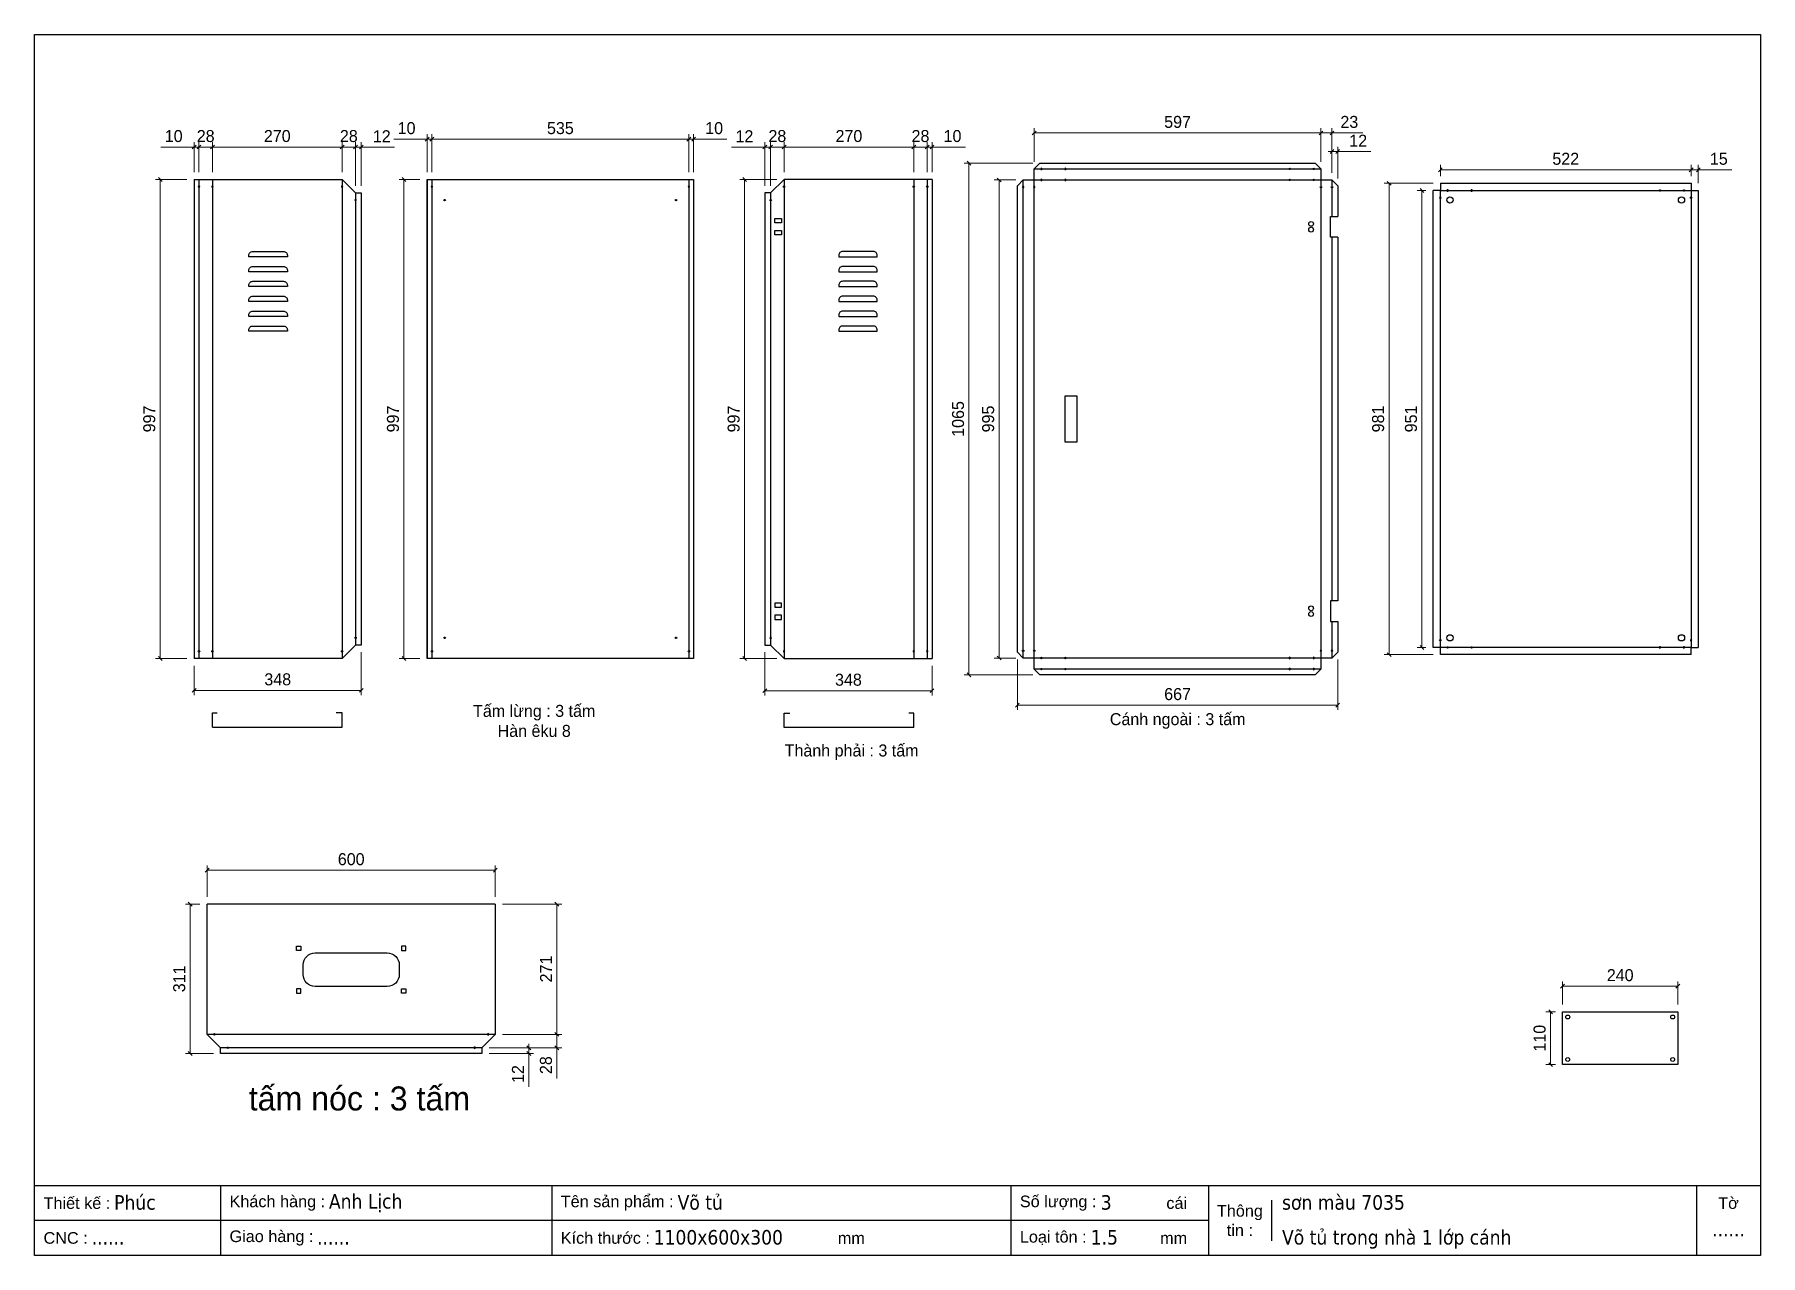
# Model space of a CAD drawing. Header units: millimetres. Extents: x 0 to 3594, y 0 to 2541.
import ezdxf
from ezdxf.enums import TextEntityAlignment as Align

# ---------------------------------------------------------------- set-up
doc = ezdxf.new("R2010")
doc.units = ezdxf.units.MM
doc.layers.add('CNC', color=7, linetype='Continuous')
doc.layers.add('DIM', color=253, linetype='Continuous')
doc.styles.add('Arial', font='arial.ttf')
doc.styles.add('Tahoma (Input Text)', font='tahoma.ttf')
doc.dimstyles.new('Dim-25', dxfattribs={"dimtxt": 25, "dimasz": 8, "dimexe": 10, "dimexo": 15, "dimgap": 10, "dimtad": 1, "dimdec": 0, "dimtxsty": 'Standard', "dimblk": 'OBLIQUE', "dimcen": 10, "dimclrd": 5, "dimclre": 5, "dimclrt": 3, "dimazin": 3, "dimtfac": 1, "dimtdec": 0, "dimtmove": 0, "dimatfit": 3, "dimldrblk": 'OBLIQUE', "dimlwd": 9, "dimlwe": 9})

msp = doc.modelspace()

# ---------------------------------------------------------------- texts
at = {"color": 2, "attachment_point": 5}
for s, insert, char_height, width in [('Tấm lừng : 3 tấm\\PHàn êku 8', (1040.4, 1112.4), 25, 1072), ('Cánh ngoài : 3 tấm', (2380.2, 1112.4), 25, 1072), ('Thành phải : 3 tấm', (1701.3, 1047.2), 25, 1072), ('tấm nóc : 3 tấm', (676.5, 326.4), 50, 1216.419)]:
    msp.add_mtext(s, dxfattribs=dict(at, insert=insert, char_height=char_height, width=width))

# ---------------------------------------------------------------- blocks, each defined once
blk = doc.blocks.new('khungtenAsean2')
at = {"color": 7}
for p, q in [((2970, -1980), (0, -1980)), ((320, -1980), (320, -2100)), ((890, -1980), (890, -2100)), ((1680, -1980), (1680, -2100)), ((2020, -1980), (2020, -2100)), ((2860, -1980), (2860, -2100)), ((2128.3, -2005), (2128.3, -2075)), ((2020, -2040), (0, -2040))]:
    blk.add_line(p, q, dxfattribs=at)
blk.add_lwpolyline([(0, 0), (2970, 0), (2970, -2100), (0, -2100)], close=True, dxfattribs=at)
at = {"color": 2, "char_height": 20, "style": 'Arial'}
for s, insert, width, attachment_point in [('  Thiết kế :', (0, -2010), 917.634, 4), ('  Khách hàng :', (320, -2010), 917.634, 4), ('  Tên sản phẩm :', (890, -2010), 917.634, 4), ('  Số lượng :', (1680, -2010), 917.634, 4), ('cái', (1947.6, -2010), 917.634, 4), ('Thông\\Ptin :', (2074.2, -2040), 108.311, 5), ('Tờ', (2915, -2010), 110, 5), ('  CNC :', (0, -2070), 917.634, 4), ('  Giao hàng :', (320, -2070), 917.634, 4), ('  Kích thước :', (890, -2070), 917.634, 4), ('mm', (1382.3, -2070), 917.634, 4), ('  Loại tôn :', (1680, -2070), 917.634, 4), ('mm', (1936.9, -2070), 917.634, 4)]:
    blk.add_mtext(s, dxfattribs=dict(at, insert=insert, width=width, attachment_point=attachment_point))
at = {"color": 1, "style": 'Tahoma (Input Text)', "flags": 8}
for tag, p in [('#01', (137.1, -2021.3)), ('#03', (506.6, -2019.3)), ('#05', (1106.6, -2021.3)), ('#07', (1834.7, -2021.3)), ('#09', (2146.7, -2021.3)), ('#02', (98.5, -2081.3)), ('#04', (486.1, -2081.3)), ('#06', (1065.3, -2081.3)), ('#08', (1817.4, -2081.3)), ('#10', (2146.7, -2081.3))]:
    blk.add_attdef(tag, p, '', height=25, dxfattribs=at)
blk.add_attdef('#11', text='', height=25, dxfattribs=at).set_placement((2915, -2067.3), align=Align.CENTER)
blk = doc.blocks.new('*D1')
at = {"color": 0, "linetype": 'ByBlock', "lineweight": -2}
for p, q in [((374.4, 2310.8), (366.4, 2302.8)), ((636.4, 2302.8), (644.4, 2310.8))]:
    blk.add_line(p, q, dxfattribs=at)
at = {"layer": 'Defpoints', "color": 0, "transparency": 16777216}
for p in [(640.4, 2306.8), (370.4, 2239.4), (640.4, 2239.4)]:
    blk.add_point(p, dxfattribs=at)
at = {"layer": 'DIM', "color": 5, "lineweight": 9, "transparency": 16777216}
for p, q in [((370.4, 2254.4), (370.4, 2316.8)), ((370.4, 2306.8), (640.4, 2306.8)), ((640.4, 2254.4), (640.4, 2316.8))]:
    blk.add_line(p, q, dxfattribs=at)
at = {"layer": 'DIM', "color": 3, "transparency": 16777216, "insert": (505.4, 2329.6), "char_height": 25, "attachment_point": 5}
blk.add_mtext('270', dxfattribs=at)
blk = doc.blocks.new('_Oblique')
at = {"color": 0, "linetype": 'ByBlock', "lineweight": -2}
blk.add_line((-0.5, -0.5), (0.5, 0.5), dxfattribs=at)
blk = doc.blocks.new('*D2')
at = {"color": 0, "linetype": 'ByBlock', "lineweight": -2}
for p, q in [((644.4, 2310.8), (636.4, 2302.8)), ((664.4, 2302.8), (672.4, 2310.8))]:
    blk.add_line(p, q, dxfattribs=at)
at = {"layer": 'Defpoints', "color": 0, "transparency": 16777216}
for p in [(668.4, 2306.8), (640.4, 2239.4), (668.4, 2211.4)]:
    blk.add_point(p, dxfattribs=at)
at = {"layer": 'DIM', "color": 5, "lineweight": 9, "transparency": 16777216}
for p, q in [((640.4, 2254.4), (640.4, 2316.8)), ((640.4, 2306.8), (668.4, 2306.8)), ((668.4, 2226.4), (668.4, 2316.8))]:
    blk.add_line(p, q, dxfattribs=at)
at = {"layer": 'DIM', "color": 3, "transparency": 16777216, "insert": (654.4, 2329.6), "char_height": 25, "attachment_point": 5}
blk.add_mtext('28', dxfattribs=at)
blk = doc.blocks.new('*D3')
at = {"color": 0, "linetype": 'ByBlock', "lineweight": -2}
for p, q in [((664.4, 2302.8), (672.4, 2310.8)), ((684.4, 2310.8), (676.4, 2302.8))]:
    blk.add_line(p, q, dxfattribs=at)
at = {"layer": 'Defpoints', "color": 0, "transparency": 16777216}
for p in [(680.4, 2306.8), (668.4, 2211.4), (680.4, 2211.4)]:
    blk.add_point(p, dxfattribs=at)
at = {"layer": 'DIM', "color": 5, "lineweight": 9, "transparency": 16777216}
for p, q in [((668.4, 2306.8), (660.4, 2306.8)), ((668.4, 2226.4), (668.4, 2316.8)), ((668.4, 2306.8), (680.4, 2306.8)), ((680.4, 2226.4), (680.4, 2316.8)), ((680.4, 2306.8), (749.6, 2306.8))]:
    blk.add_line(p, q, dxfattribs=at)
at = {"layer": 'DIM', "color": 3, "transparency": 16777216, "insert": (723, 2329.3), "char_height": 25, "attachment_point": 5}
blk.add_mtext('12', dxfattribs=at)
blk = doc.blocks.new('*D4')
at = {"color": 0, "linetype": 'ByBlock', "lineweight": -2}
for p, q in [((336.4, 1180.1), (328.4, 1172.1)), ((676.4, 1172.1), (684.4, 1180.1))]:
    blk.add_line(p, q, dxfattribs=at)
at = {"layer": 'Defpoints', "color": 0, "transparency": 16777216}
for p in [(680.4, 1270.4), (332.4, 1242.4), (680.4, 1176.1)]:
    blk.add_point(p, dxfattribs=at)
at = {"layer": 'DIM', "color": 5, "lineweight": 9, "transparency": 16777216}
for p, q in [((332.4, 1227.4), (332.4, 1166.1)), ((680.4, 1255.4), (680.4, 1166.1)), ((332.4, 1176.1), (680.4, 1176.1))]:
    blk.add_line(p, q, dxfattribs=at)
at = {"layer": 'DIM', "color": 3, "transparency": 16777216, "insert": (506.4, 1198.9), "char_height": 25, "attachment_point": 5}
blk.add_mtext('348', dxfattribs=at)
blk = doc.blocks.new('*D5')
at = {"color": 0, "linetype": 'ByBlock', "lineweight": -2}
for p, q in [((346.4, 2310.8), (338.4, 2302.8)), ((366.4, 2302.8), (374.4, 2310.8))]:
    blk.add_line(p, q, dxfattribs=at)
at = {"layer": 'Defpoints', "color": 0, "transparency": 16777216}
for p in [(342.4, 2306.8), (342.4, 2239.4), (370.4, 2239.4)]:
    blk.add_point(p, dxfattribs=at)
at = {"layer": 'DIM', "color": 5, "lineweight": 9, "transparency": 16777216}
for p, q in [((342.4, 2254.4), (342.4, 2316.8)), ((370.4, 2306.8), (342.4, 2306.8)), ((370.4, 2254.4), (370.4, 2316.8))]:
    blk.add_line(p, q, dxfattribs=at)
at = {"layer": 'DIM', "color": 3, "transparency": 16777216, "insert": (356.4, 2329.6), "char_height": 25, "attachment_point": 5}
blk.add_mtext('28', dxfattribs=at)
blk = doc.blocks.new('*D6')
at = {"color": 0, "linetype": 'ByBlock', "lineweight": -2}
for p, q in [((328.4, 2302.8), (336.4, 2310.8)), ((346.4, 2310.8), (338.4, 2302.8))]:
    blk.add_line(p, q, dxfattribs=at)
at = {"layer": 'Defpoints', "color": 0, "transparency": 16777216}
for p in [(332.4, 2306.8), (332.4, 2239.4), (342.4, 2239.4)]:
    blk.add_point(p, dxfattribs=at)
at = {"layer": 'DIM', "color": 5, "lineweight": 9, "transparency": 16777216}
for p, q in [((332.4, 2306.8), (263.1, 2306.8)), ((332.4, 2254.4), (332.4, 2316.8)), ((342.4, 2306.8), (332.4, 2306.8)), ((342.4, 2254.4), (342.4, 2316.8)), ((342.4, 2306.8), (350.4, 2306.8))]:
    blk.add_line(p, q, dxfattribs=at)
at = {"layer": 'DIM', "color": 3, "transparency": 16777216, "insert": (289.8, 2329.6), "char_height": 25, "attachment_point": 5}
blk.add_mtext('10', dxfattribs=at)
blk = doc.blocks.new('f3daunguoc')
at = {"layer": 'CNC', "color": 2, "lineweight": -3}
blk.add_circle((0, 0), 1.5, dxfattribs=at)
blk = doc.blocks.new('*D7')
at = {"color": 0, "linetype": 'ByBlock', "lineweight": -2}
for p, q in [((1482.6, 2235.4), (1474.6, 2243.4)), ((1474.6, 1246.4), (1482.6, 1238.4))]:
    blk.add_line(p, q, dxfattribs=at)
at = {"layer": 'Defpoints', "color": 0, "transparency": 16777216}
for p in [(1560.7, 2239.4), (1478.6, 1242.4), (1560.7, 1242.4)]:
    blk.add_point(p, dxfattribs=at)
at = {"layer": 'DIM', "color": 5, "lineweight": 9, "transparency": 16777216}
for p, q in [((1545.7, 2239.4), (1468.6, 2239.4)), ((1478.6, 2239.4), (1478.6, 1242.4)), ((1545.7, 1242.4), (1468.6, 1242.4))]:
    blk.add_line(p, q, dxfattribs=at)
at = {"layer": 'DIM', "color": 3, "transparency": 16777216, "insert": (1455.8, 1740.9), "char_height": 25, "attachment_point": 5, "rotation": 90}
blk.add_mtext('997', dxfattribs=at)
blk = doc.blocks.new('*D8')
at = {"color": 0, "linetype": 'ByBlock', "lineweight": -2}
for p, q in [((1564.7, 2310.8), (1556.7, 2302.8)), ((1826.7, 2302.8), (1834.7, 2310.8))]:
    blk.add_line(p, q, dxfattribs=at)
at = {"layer": 'Defpoints', "color": 0, "transparency": 16777216}
for p in [(1560.7, 2306.8), (1560.7, 2239.4), (1830.7, 2239.4)]:
    blk.add_point(p, dxfattribs=at)
at = {"layer": 'DIM', "color": 5, "lineweight": 9, "transparency": 16777216}
for p, q in [((1560.7, 2254.4), (1560.7, 2316.8)), ((1830.7, 2306.8), (1560.7, 2306.8)), ((1830.7, 2254.4), (1830.7, 2316.8))]:
    blk.add_line(p, q, dxfattribs=at)
at = {"layer": 'DIM', "color": 3, "transparency": 16777216, "insert": (1695.7, 2329.6), "char_height": 25, "attachment_point": 5}
blk.add_mtext('270', dxfattribs=at)
blk = doc.blocks.new('*D9')
at = {"color": 0, "linetype": 'ByBlock', "lineweight": -2}
for p, q in [((1536.7, 2310.8), (1528.7, 2302.8)), ((1556.7, 2302.8), (1564.7, 2310.8))]:
    blk.add_line(p, q, dxfattribs=at)
at = {"layer": 'Defpoints', "color": 0, "transparency": 16777216}
for p in [(1532.7, 2306.8), (1560.7, 2239.4), (1532.7, 2211.4)]:
    blk.add_point(p, dxfattribs=at)
at = {"layer": 'DIM', "color": 5, "lineweight": 9, "transparency": 16777216}
for p, q in [((1532.7, 2226.4), (1532.7, 2316.8)), ((1560.7, 2306.8), (1532.7, 2306.8)), ((1560.7, 2254.4), (1560.7, 2316.8))]:
    blk.add_line(p, q, dxfattribs=at)
at = {"layer": 'DIM', "color": 3, "transparency": 16777216, "insert": (1546.7, 2329.6), "char_height": 25, "attachment_point": 5}
blk.add_mtext('28', dxfattribs=at)
blk = doc.blocks.new('*D10')
at = {"color": 0, "linetype": 'ByBlock', "lineweight": -2}
for p, q in [((1516.7, 2302.8), (1524.7, 2310.8)), ((1536.7, 2310.8), (1528.7, 2302.8))]:
    blk.add_line(p, q, dxfattribs=at)
at = {"layer": 'Defpoints', "color": 0, "transparency": 16777216}
for p in [(1520.7, 2306.8), (1520.7, 2211.4), (1532.7, 2211.4)]:
    blk.add_point(p, dxfattribs=at)
at = {"layer": 'DIM', "color": 5, "lineweight": 9, "transparency": 16777216}
for p, q in [((1520.7, 2306.8), (1451.5, 2306.8)), ((1520.7, 2226.4), (1520.7, 2316.8)), ((1532.7, 2306.8), (1520.7, 2306.8)), ((1532.7, 2226.4), (1532.7, 2316.8)), ((1532.7, 2306.8), (1540.7, 2306.8))]:
    blk.add_line(p, q, dxfattribs=at)
at = {"layer": 'DIM', "color": 3, "transparency": 16777216, "insert": (1478.1, 2329.3), "char_height": 25, "attachment_point": 5}
blk.add_mtext('12', dxfattribs=at)
blk = doc.blocks.new('*D11')
at = {"color": 0, "linetype": 'ByBlock', "lineweight": -2}
for p, q in [((1524.7, 1179.3), (1516.7, 1171.3)), ((1864.7, 1171.3), (1872.7, 1179.3))]:
    blk.add_line(p, q, dxfattribs=at)
at = {"layer": 'Defpoints', "color": 0, "transparency": 16777216}
for p in [(1520.7, 1270.4), (1868.7, 1242.4), (1520.7, 1175.3)]:
    blk.add_point(p, dxfattribs=at)
at = {"layer": 'DIM', "color": 5, "lineweight": 9, "transparency": 16777216}
for p, q in [((1520.7, 1255.4), (1520.7, 1165.3)), ((1868.7, 1227.4), (1868.7, 1165.3)), ((1868.7, 1175.3), (1520.7, 1175.3))]:
    blk.add_line(p, q, dxfattribs=at)
at = {"layer": 'DIM', "color": 3, "transparency": 16777216, "insert": (1694.7, 1198.1), "char_height": 25, "attachment_point": 5}
blk.add_mtext('348', dxfattribs=at)
blk = doc.blocks.new('*D12')
at = {"color": 0, "linetype": 'ByBlock', "lineweight": -2}
for p, q in [((1834.7, 2310.8), (1826.7, 2302.8)), ((1854.7, 2302.8), (1862.7, 2310.8))]:
    blk.add_line(p, q, dxfattribs=at)
at = {"layer": 'Defpoints', "color": 0, "transparency": 16777216}
for p in [(1858.7, 2306.8), (1830.7, 2239.4), (1858.7, 2239.4)]:
    blk.add_point(p, dxfattribs=at)
at = {"layer": 'DIM', "color": 5, "lineweight": 9, "transparency": 16777216}
for p, q in [((1830.7, 2254.4), (1830.7, 2316.8)), ((1830.7, 2306.8), (1858.7, 2306.8)), ((1858.7, 2254.4), (1858.7, 2316.8))]:
    blk.add_line(p, q, dxfattribs=at)
at = {"layer": 'DIM', "color": 3, "transparency": 16777216, "insert": (1844.7, 2329.6), "char_height": 25, "attachment_point": 5}
blk.add_mtext('28', dxfattribs=at)
blk = doc.blocks.new('*D13')
at = {"color": 0, "linetype": 'ByBlock', "lineweight": -2}
for p, q in [((1854.7, 2302.8), (1862.7, 2310.8)), ((1872.7, 2310.8), (1864.7, 2302.8))]:
    blk.add_line(p, q, dxfattribs=at)
at = {"layer": 'Defpoints', "color": 0, "transparency": 16777216}
for p in [(1868.7, 2306.8), (1858.7, 2239.4), (1868.7, 2239.4)]:
    blk.add_point(p, dxfattribs=at)
at = {"layer": 'DIM', "color": 5, "lineweight": 9, "transparency": 16777216}
for p, q in [((1858.7, 2306.8), (1850.7, 2306.8)), ((1858.7, 2254.4), (1858.7, 2316.8)), ((1858.7, 2306.8), (1868.7, 2306.8)), ((1868.7, 2254.4), (1868.7, 2316.8)), ((1868.7, 2306.8), (1938.1, 2306.8))]:
    blk.add_line(p, q, dxfattribs=at)
at = {"layer": 'DIM', "color": 3, "transparency": 16777216, "insert": (1911.4, 2329.6), "char_height": 25, "attachment_point": 5}
blk.add_mtext('10', dxfattribs=at)
blk = doc.blocks.new('*D14')
at = {"color": 0, "linetype": 'ByBlock', "lineweight": -2}
for p, q in [((1358.4, 2319.3), (1366.4, 2327.3)), ((1376.4, 2327.3), (1368.4, 2319.3))]:
    blk.add_line(p, q, dxfattribs=at)
at = {"layer": 'Defpoints', "color": 0, "ltscale": 3, "transparency": 16777216}
for p in [(1372.4, 2323.3), (1362.4, 2239.4), (1372.4, 2239.4)]:
    blk.add_point(p, dxfattribs=at)
at = {"layer": 'DIM', "color": 5, "lineweight": 9, "ltscale": 3, "transparency": 16777216}
for p, q in [((1362.4, 2323.3), (1354.4, 2323.3)), ((1362.4, 2254.4), (1362.4, 2333.3)), ((1362.4, 2323.3), (1372.4, 2323.3)), ((1372.4, 2254.4), (1372.4, 2333.3)), ((1372.4, 2323.3), (1441.8, 2323.3))]:
    blk.add_line(p, q, dxfattribs=at)
at = {"layer": 'DIM', "color": 3, "ltscale": 3, "transparency": 16777216, "insert": (1415.1, 2346.1), "char_height": 25, "attachment_point": 5}
blk.add_mtext('10', dxfattribs=at)
blk = doc.blocks.new('*D15')
at = {"color": 0, "linetype": 'ByBlock', "lineweight": -2}
for p, q in [((831.4, 2327.3), (823.4, 2319.3)), ((1358.4, 2319.3), (1366.4, 2327.3))]:
    blk.add_line(p, q, dxfattribs=at)
at = {"layer": 'Defpoints', "color": 0, "ltscale": 3, "transparency": 16777216}
for p in [(827.4, 2323.3), (827.4, 2239.4), (1362.4, 2239.4)]:
    blk.add_point(p, dxfattribs=at)
at = {"layer": 'DIM', "color": 5, "lineweight": 9, "ltscale": 3, "transparency": 16777216}
for p, q in [((827.4, 2254.4), (827.4, 2333.3)), ((1362.4, 2323.3), (827.4, 2323.3)), ((1362.4, 2254.4), (1362.4, 2333.3))]:
    blk.add_line(p, q, dxfattribs=at)
at = {"layer": 'DIM', "color": 3, "ltscale": 3, "transparency": 16777216, "insert": (1094.9, 2346.1), "char_height": 25, "attachment_point": 5}
blk.add_mtext('535', dxfattribs=at)
blk = doc.blocks.new('*D16')
at = {"color": 0, "linetype": 'ByBlock', "lineweight": -2}
for p, q in [((813.4, 2319.3), (821.4, 2327.3)), ((831.4, 2327.3), (823.4, 2319.3))]:
    blk.add_line(p, q, dxfattribs=at)
at = {"layer": 'Defpoints', "color": 0, "ltscale": 3, "transparency": 16777216}
for p in [(817.4, 2323.3), (817.4, 2239.4), (827.4, 2239.4)]:
    blk.add_point(p, dxfattribs=at)
at = {"layer": 'DIM', "color": 5, "lineweight": 9, "ltscale": 3, "transparency": 16777216}
for p, q in [((817.4, 2323.3), (748, 2323.3)), ((817.4, 2254.4), (817.4, 2333.3)), ((827.4, 2323.3), (817.4, 2323.3)), ((827.4, 2254.4), (827.4, 2333.3)), ((827.4, 2323.3), (835.4, 2323.3))]:
    blk.add_line(p, q, dxfattribs=at)
at = {"layer": 'DIM', "color": 3, "ltscale": 3, "transparency": 16777216, "insert": (774.7, 2346.1), "char_height": 25, "attachment_point": 5}
blk.add_mtext('10', dxfattribs=at)
blk = doc.blocks.new('*D17')
at = {"color": 0, "linetype": 'ByBlock', "lineweight": -2}
for p, q in [((773.3, 2235.4), (765.3, 2243.4)), ((765.3, 1246.4), (773.3, 1238.4))]:
    blk.add_line(p, q, dxfattribs=at)
at = {"layer": 'Defpoints', "color": 0, "ltscale": 3, "transparency": 16777216}
for p in [(817.4, 2239.4), (769.3, 1242.4), (817.4, 1242.4)]:
    blk.add_point(p, dxfattribs=at)
at = {"layer": 'DIM', "color": 5, "lineweight": 9, "ltscale": 3, "transparency": 16777216}
for p, q in [((802.4, 2239.4), (759.3, 2239.4)), ((769.3, 2239.4), (769.3, 1242.4)), ((802.4, 1242.4), (759.3, 1242.4))]:
    blk.add_line(p, q, dxfattribs=at)
at = {"layer": 'DIM', "color": 3, "ltscale": 3, "transparency": 16777216, "insert": (746.5, 1740.9), "char_height": 25, "attachment_point": 5, "rotation": 90}
blk.add_mtext('997', dxfattribs=at)
blk = doc.blocks.new('*D18')
at = {"color": 0, "linetype": 'ByBlock', "lineweight": -2}
for p, q in [((265.8, 2235.4), (257.8, 2243.4)), ((257.8, 1246.4), (265.8, 1238.4))]:
    blk.add_line(p, q, dxfattribs=at)
at = {"layer": 'Defpoints', "color": 0, "ltscale": 3, "transparency": 16777216}
for p in [(332.4, 2239.4), (261.8, 1242.4), (332.4, 1242.4)]:
    blk.add_point(p, dxfattribs=at)
at = {"layer": 'DIM', "color": 5, "lineweight": 9, "ltscale": 3, "transparency": 16777216}
for p, q in [((317.4, 2239.4), (251.8, 2239.4)), ((261.8, 2239.4), (261.8, 1242.4)), ((317.4, 1242.4), (251.8, 1242.4))]:
    blk.add_line(p, q, dxfattribs=at)
at = {"layer": 'DIM', "color": 3, "ltscale": 3, "transparency": 16777216, "insert": (239.1, 1740.9), "char_height": 25, "attachment_point": 5, "rotation": 90}
blk.add_mtext('997', dxfattribs=at)
blk = doc.blocks.new('*D19')
at = {"color": 0, "linetype": 'ByBlock', "lineweight": -2}
for p, q in [((1091.7, 727.2), (1083.7, 735.2)), ((1083.7, 464.2), (1091.7, 456.2))]:
    blk.add_line(p, q, dxfattribs=at)
at = {"layer": 'Defpoints', "color": 0, "transparency": 16777216}
for p in [(959.4, 731.2), (959.4, 460.2), (1087.7, 460.2)]:
    blk.add_point(p, dxfattribs=at)
at = {"layer": 'DIM', "color": 5, "lineweight": 9, "transparency": 16777216}
for p, q in [((974.4, 731.2), (1097.7, 731.2)), ((1087.7, 731.2), (1087.7, 460.2)), ((974.4, 460.2), (1097.7, 460.2))]:
    blk.add_line(p, q, dxfattribs=at)
at = {"layer": 'DIM', "color": 3, "transparency": 16777216, "insert": (1065.1, 596.2), "char_height": 25, "attachment_point": 5, "rotation": 90}
blk.add_mtext('271', dxfattribs=at)
blk = doc.blocks.new('*D20')
at = {"color": 0, "linetype": 'ByBlock', "lineweight": -2}
for p, q in [((1091.7, 456.2), (1083.7, 464.2)), ((1083.7, 436.2), (1091.7, 428.2))]:
    blk.add_line(p, q, dxfattribs=at)
at = {"layer": 'Defpoints', "color": 0, "transparency": 16777216}
for p in [(931.4, 432.2), (959.4, 460.2), (1087.7, 432.2)]:
    blk.add_point(p, dxfattribs=at)
at = {"layer": 'DIM', "color": 5, "lineweight": 9, "transparency": 16777216}
for p, q in [((946.4, 432.2), (1097.7, 432.2)), ((974.4, 460.2), (1097.7, 460.2)), ((1087.7, 460.2), (1087.7, 432.2)), ((1087.7, 432.2), (1087.7, 368))]:
    blk.add_line(p, q, dxfattribs=at)
at = {"layer": 'DIM', "color": 3, "transparency": 16777216, "insert": (1064.9, 396.1), "char_height": 25, "attachment_point": 5, "rotation": 90}
blk.add_mtext('28', dxfattribs=at)
blk = doc.blocks.new('*D21')
at = {"color": 0, "linetype": 'ByBlock', "lineweight": -2}
for p, q in [((1025.1, 436.2), (1033.1, 428.2)), ((1033.1, 416.2), (1025.1, 424.2))]:
    blk.add_line(p, q, dxfattribs=at)
at = {"layer": 'Defpoints', "color": 0, "transparency": 16777216}
for p in [(931.4, 432.2), (931.4, 420.2), (1029.1, 420.2)]:
    blk.add_point(p, dxfattribs=at)
at = {"layer": 'DIM', "color": 5, "lineweight": 9, "transparency": 16777216}
for p, q in [((946.4, 432.2), (1039.1, 432.2)), ((1029.1, 432.2), (1029.1, 440.2)), ((1029.1, 432.2), (1029.1, 420.2)), ((946.4, 420.2), (1039.1, 420.2)), ((1029.1, 420.2), (1029.1, 351))]:
    blk.add_line(p, q, dxfattribs=at)
at = {"layer": 'DIM', "color": 3, "transparency": 16777216, "insert": (1006.5, 377.6), "char_height": 25, "attachment_point": 5, "rotation": 90}
blk.add_mtext('12', dxfattribs=at)
blk = doc.blocks.new('*D22')
at = {"color": 0, "linetype": 'ByBlock', "lineweight": -2}
for p, q in [((328.1, 727.2), (320.1, 735.2)), ((320.1, 424.2), (328.1, 416.2))]:
    blk.add_line(p, q, dxfattribs=at)
at = {"layer": 'Defpoints', "color": 0, "transparency": 16777216}
for p in [(359.4, 731.2), (324.1, 420.2), (387.4, 420.2)]:
    blk.add_point(p, dxfattribs=at)
at = {"layer": 'DIM', "color": 5, "lineweight": 9, "transparency": 16777216}
for p, q in [((344.4, 731.2), (314.1, 731.2)), ((324.1, 731.2), (324.1, 420.2)), ((372.4, 420.2), (314.1, 420.2))]:
    blk.add_line(p, q, dxfattribs=at)
at = {"layer": 'DIM', "color": 3, "transparency": 16777216, "insert": (301.4, 575.7), "char_height": 25, "attachment_point": 5, "rotation": 90}
blk.add_mtext('311', dxfattribs=at)
blk = doc.blocks.new('*D23')
at = {"color": 0, "linetype": 'ByBlock', "lineweight": -2}
for p, q in [((363.4, 805.9), (355.4, 797.9)), ((955.4, 797.9), (963.4, 805.9))]:
    blk.add_line(p, q, dxfattribs=at)
at = {"layer": 'Defpoints', "color": 0, "ltscale": 3, "transparency": 16777216}
for p in [(359.4, 801.9), (359.4, 731.2), (959.4, 731.2)]:
    blk.add_point(p, dxfattribs=at)
at = {"layer": 'DIM', "color": 5, "lineweight": 9, "ltscale": 3, "transparency": 16777216}
for p, q in [((359.4, 746.2), (359.4, 811.9)), ((959.4, 801.9), (359.4, 801.9)), ((959.4, 746.2), (959.4, 811.9))]:
    blk.add_line(p, q, dxfattribs=at)
at = {"layer": 'DIM', "color": 3, "ltscale": 3, "transparency": 16777216, "insert": (659.4, 824.6), "char_height": 25, "attachment_point": 5}
blk.add_mtext('600', dxfattribs=at)
blk = doc.blocks.new('*D24')
at = {"color": 0, "linetype": 'ByBlock', "lineweight": -2}
for p, q in [((3185.6, 564.4), (3177.6, 556.4)), ((3417.6, 556.4), (3425.6, 564.4))]:
    blk.add_line(p, q, dxfattribs=at)
at = {"layer": 'Defpoints', "color": 0, "ltscale": 3, "transparency": 16777216}
for p in [(3421.6, 560.4), (3181.6, 507.1), (3421.6, 507.1)]:
    blk.add_point(p, dxfattribs=at)
at = {"layer": 'DIM', "color": 5, "lineweight": 9, "ltscale": 3, "transparency": 16777216}
for p, q in [((3181.6, 522.1), (3181.6, 570.4)), ((3181.6, 560.4), (3421.6, 560.4)), ((3421.6, 522.1), (3421.6, 570.4))]:
    blk.add_line(p, q, dxfattribs=at)
at = {"layer": 'DIM', "color": 3, "ltscale": 3, "transparency": 16777216, "insert": (3301.6, 583.2), "char_height": 25, "attachment_point": 5}
blk.add_mtext('240', dxfattribs=at)
blk = doc.blocks.new('*D25')
at = {"color": 0, "linetype": 'ByBlock', "lineweight": -2}
for p, q in [((3160.7, 503.1), (3152.7, 511.1)), ((3152.7, 401.1), (3160.7, 393.1))]:
    blk.add_line(p, q, dxfattribs=at)
at = {"layer": 'Defpoints', "color": 0, "ltscale": 3, "transparency": 16777216}
for p in [(3181.6, 507.1), (3156.7, 397.1), (3181.6, 397.1)]:
    blk.add_point(p, dxfattribs=at)
at = {"layer": 'DIM', "color": 5, "lineweight": 9, "ltscale": 3, "transparency": 16777216}
for p, q in [((3166.6, 507.1), (3146.7, 507.1)), ((3156.7, 507.1), (3156.7, 397.1)), ((3166.6, 397.1), (3146.7, 397.1))]:
    blk.add_line(p, q, dxfattribs=at)
at = {"layer": 'DIM', "color": 3, "ltscale": 3, "transparency": 16777216, "insert": (3133.9, 452.1), "char_height": 25, "attachment_point": 5, "rotation": 90}
blk.add_mtext('110', dxfattribs=at)
blk = doc.blocks.new('*D26')
at = {"color": 0, "linetype": 'ByBlock', "lineweight": -2}
for p, q in [((2697.5, 2293.6), (2705.5, 2301.6)), ((2717.5, 2301.6), (2709.5, 2293.6))]:
    blk.add_line(p, q, dxfattribs=at)
at = {"layer": 'Defpoints', "color": 0, "transparency": 16777216}
for p in [(2713.5, 2297.6), (2701.5, 2238.4), (2713.5, 2226.4)]:
    blk.add_point(p, dxfattribs=at)
at = {"layer": 'DIM', "color": 5, "lineweight": 9, "transparency": 16777216}
for p, q in [((2701.5, 2253.4), (2701.5, 2307.6)), ((2713.5, 2241.4), (2713.5, 2307.6)), ((2701.5, 2297.6), (2693.5, 2297.6)), ((2701.5, 2297.6), (2713.5, 2297.6)), ((2713.5, 2297.6), (2782.7, 2297.6))]:
    blk.add_line(p, q, dxfattribs=at)
at = {"layer": 'DIM', "color": 3, "transparency": 16777216, "insert": (2756.1, 2320.1), "char_height": 25, "attachment_point": 5}
blk.add_mtext('12', dxfattribs=at)
blk = doc.blocks.new('*D27')
at = {"color": 0, "linetype": 'ByBlock', "lineweight": -2}
for p, q in [((2682.5, 2340.2), (2674.5, 2332.2)), ((2697.5, 2332.2), (2705.5, 2340.2))]:
    blk.add_line(p, q, dxfattribs=at)
at = {"layer": 'Defpoints', "color": 0, "transparency": 16777216}
for p in [(2701.5, 2336.2), (2678.5, 2261.4), (2701.5, 2238.4)]:
    blk.add_point(p, dxfattribs=at)
at = {"layer": 'DIM', "color": 5, "lineweight": 9, "transparency": 16777216}
for p, q in [((2678.5, 2276.4), (2678.5, 2346.2)), ((2678.5, 2336.2), (2701.5, 2336.2)), ((2701.5, 2253.4), (2701.5, 2346.2)), ((2701.5, 2336.2), (2765.7, 2336.2))]:
    blk.add_line(p, q, dxfattribs=at)
at = {"layer": 'DIM', "color": 3, "transparency": 16777216, "insert": (2737.6, 2359), "char_height": 25, "attachment_point": 5}
blk.add_mtext('23', dxfattribs=at)
blk = doc.blocks.new('*D28')
at = {"color": 0, "linetype": 'ByBlock', "lineweight": -2}
for p, q in [((2085.5, 2340.2), (2077.5, 2332.2)), ((2674.5, 2332.2), (2682.5, 2340.2))]:
    blk.add_line(p, q, dxfattribs=at)
at = {"layer": 'Defpoints', "color": 0, "transparency": 16777216}
for p in [(2081.5, 2336.2), (2081.5, 2261.4), (2678.5, 2261.4)]:
    blk.add_point(p, dxfattribs=at)
at = {"layer": 'DIM', "color": 5, "lineweight": 9, "transparency": 16777216}
for p, q in [((2081.5, 2276.4), (2081.5, 2346.2)), ((2678.5, 2336.2), (2081.5, 2336.2)), ((2678.5, 2276.4), (2678.5, 2346.2))]:
    blk.add_line(p, q, dxfattribs=at)
at = {"layer": 'DIM', "color": 3, "transparency": 16777216, "insert": (2380, 2359), "char_height": 25, "attachment_point": 5}
blk.add_mtext('597', dxfattribs=at)
blk = doc.blocks.new('*D29')
at = {"color": 0, "linetype": 'ByBlock', "lineweight": -2}
for p, q in [((1949.7, 2269.4), (1941.7, 2277.4)), ((1941.7, 1212.4), (1949.7, 1204.4))]:
    blk.add_line(p, q, dxfattribs=at)
at = {"layer": 'Defpoints', "color": 0, "transparency": 16777216}
for p in [(2093.6, 2273.4), (1945.7, 1208.4), (2093.7, 1208.4)]:
    blk.add_point(p, dxfattribs=at)
at = {"layer": 'DIM', "color": 5, "lineweight": 9, "transparency": 16777216}
for p, q in [((2078.6, 2273.4), (1935.7, 2273.4)), ((1945.7, 2273.4), (1945.7, 1208.4)), ((2078.7, 1208.4), (1935.7, 1208.4))]:
    blk.add_line(p, q, dxfattribs=at)
at = {"layer": 'DIM', "color": 3, "transparency": 16777216, "insert": (1923, 1740.9), "char_height": 25, "attachment_point": 5, "rotation": 90}
blk.add_mtext('1065', dxfattribs=at)
blk = doc.blocks.new('*D30')
at = {"color": 0, "linetype": 'ByBlock', "lineweight": -2}
for p, q in [((2012.4, 2234.4), (2004.4, 2242.4)), ((2004.4, 1247.4), (2012.4, 1239.4))]:
    blk.add_line(p, q, dxfattribs=at)
at = {"layer": 'Defpoints', "color": 0, "transparency": 16777216}
for p in [(2008.4, 2238.4), (2058.5, 2238.4), (2058.5, 1243.4)]:
    blk.add_point(p, dxfattribs=at)
at = {"layer": 'DIM', "color": 5, "lineweight": 9, "transparency": 16777216}
for p, q in [((2043.5, 2238.4), (1998.4, 2238.4)), ((2008.4, 1243.4), (2008.4, 2238.4)), ((2043.5, 1243.4), (1998.4, 1243.4))]:
    blk.add_line(p, q, dxfattribs=at)
at = {"layer": 'DIM', "color": 3, "transparency": 16777216, "insert": (1985.7, 1740.9), "char_height": 25, "attachment_point": 5, "rotation": 90}
blk.add_mtext('995', dxfattribs=at)
blk = doc.blocks.new('*D31')
at = {"color": 0, "linetype": 'ByBlock', "lineweight": -2}
for p, q in [((2050.5, 1149.4), (2042.5, 1141.4)), ((2709.5, 1141.4), (2717.5, 1149.4))]:
    blk.add_line(p, q, dxfattribs=at)
at = {"layer": 'Defpoints', "color": 0, "transparency": 16777216}
for p in [(2046.5, 1255.4), (2713.5, 1255.4), (2713.5, 1145.4)]:
    blk.add_point(p, dxfattribs=at)
at = {"layer": 'DIM', "color": 5, "lineweight": 9, "transparency": 16777216}
for p, q in [((2046.5, 1240.4), (2046.5, 1135.4)), ((2713.5, 1240.4), (2713.5, 1135.4)), ((2046.5, 1145.4), (2713.5, 1145.4))]:
    blk.add_line(p, q, dxfattribs=at)
at = {"layer": 'DIM', "color": 3, "transparency": 16777216, "insert": (2380, 1168.2), "char_height": 25, "attachment_point": 5}
blk.add_mtext('667', dxfattribs=at)
blk = doc.blocks.new('*D32')
at = {"color": 0, "linetype": 'ByBlock', "lineweight": -2}
for p, q in [((3445.2, 2255.5), (3453.2, 2263.5)), ((3468.2, 2263.5), (3460.2, 2255.5))]:
    blk.add_line(p, q, dxfattribs=at)
at = {"layer": 'Defpoints', "color": 0, "ltscale": 3, "transparency": 16777216}
for p in [(3449.2, 2231.4), (3464.2, 2259.5), (3464.2, 2216.4)]:
    blk.add_point(p, dxfattribs=at)
at = {"layer": 'DIM', "color": 5, "lineweight": 9, "ltscale": 3, "transparency": 16777216}
for p, q in [((3449.2, 2246.4), (3449.2, 2269.5)), ((3464.2, 2231.4), (3464.2, 2269.5)), ((3449.2, 2259.5), (3441.2, 2259.5)), ((3449.2, 2259.5), (3464.2, 2259.5)), ((3464.2, 2259.5), (3533.8, 2259.5))]:
    blk.add_line(p, q, dxfattribs=at)
at = {"layer": 'DIM', "color": 3, "ltscale": 3, "transparency": 16777216, "insert": (3507, 2282.3), "char_height": 25, "attachment_point": 5}
blk.add_mtext('15', dxfattribs=at)
blk = doc.blocks.new('*D33')
at = {"color": 0, "linetype": 'ByBlock', "lineweight": -2}
for p, q in [((2931.2, 2263.5), (2923.2, 2255.5)), ((3445.2, 2255.5), (3453.2, 2263.5))]:
    blk.add_line(p, q, dxfattribs=at)
at = {"layer": 'Defpoints', "color": 0, "ltscale": 3, "transparency": 16777216}
for p in [(2927.2, 2231.4), (3449.2, 2259.5), (3449.2, 2231.4)]:
    blk.add_point(p, dxfattribs=at)
at = {"layer": 'DIM', "color": 5, "lineweight": 9, "ltscale": 3, "transparency": 16777216}
for p, q in [((2927.2, 2246.4), (2927.2, 2269.5)), ((3449.2, 2246.4), (3449.2, 2269.5)), ((2927.2, 2259.5), (3449.2, 2259.5))]:
    blk.add_line(p, q, dxfattribs=at)
at = {"layer": 'DIM', "color": 3, "ltscale": 3, "transparency": 16777216, "insert": (3188.2, 2282.3), "char_height": 25, "attachment_point": 5}
blk.add_mtext('522', dxfattribs=at)
blk = doc.blocks.new('*D34')
at = {"color": 0, "linetype": 'ByBlock', "lineweight": -2}
for p, q in [((2824.5, 2227.4), (2816.5, 2235.4)), ((2816.5, 1254.4), (2824.5, 1246.4))]:
    blk.add_line(p, q, dxfattribs=at)
at = {"layer": 'Defpoints', "color": 0, "ltscale": 3, "transparency": 16777216}
for p in [(2927.2, 2231.4), (2820.5, 1250.4), (2927.2, 1250.4)]:
    blk.add_point(p, dxfattribs=at)
at = {"layer": 'DIM', "color": 5, "lineweight": 9, "ltscale": 3, "transparency": 16777216}
for p, q in [((2912.2, 2231.4), (2810.5, 2231.4)), ((2820.5, 2231.4), (2820.5, 1250.4)), ((2912.2, 1250.4), (2810.5, 1250.4))]:
    blk.add_line(p, q, dxfattribs=at)
at = {"layer": 'DIM', "color": 3, "ltscale": 3, "transparency": 16777216, "insert": (2797.7, 1740.9), "char_height": 25, "attachment_point": 5, "rotation": 90}
blk.add_mtext('981', dxfattribs=at)
blk = doc.blocks.new('*D35')
at = {"color": 0, "linetype": 'ByBlock', "lineweight": -2}
for p, q in [((2892.9, 2212.4), (2884.9, 2220.4)), ((2884.9, 1269.4), (2892.9, 1261.4))]:
    blk.add_line(p, q, dxfattribs=at)
at = {"layer": 'Defpoints', "color": 0, "ltscale": 3, "transparency": 16777216}
for p in [(2888.9, 2216.4), (2912.2, 2216.4), (2912.2, 1265.4)]:
    blk.add_point(p, dxfattribs=at)
at = {"layer": 'DIM', "color": 5, "lineweight": 9, "ltscale": 3, "transparency": 16777216}
for p, q in [((2897.2, 2216.4), (2878.9, 2216.4)), ((2888.9, 1265.4), (2888.9, 2216.4)), ((2897.2, 1265.4), (2878.9, 1265.4))]:
    blk.add_line(p, q, dxfattribs=at)
at = {"layer": 'DIM', "color": 3, "ltscale": 3, "transparency": 16777216, "insert": (2866.1, 1740.9), "char_height": 25, "attachment_point": 5, "rotation": 90}
blk.add_mtext('951', dxfattribs=at)

# ---------------------------------------------------------------- dimensions: what is measured, and where the dimension line sits
at = {"layer": 'DIM', "color": 2}
for base, p1, p2, picture, middle in [((2081.5, 2336.2), (2678.5, 2261.4), (2081.5, 2261.4), '*D28', (2380, 2359)), ((2701.5, 2336.2), (2678.5, 2261.4), (2701.5, 2238.4), '*D27', (2737.6, 2359)), ((2713.5, 2297.6), (2701.5, 2238.4), (2713.5, 2226.4), '*D26', (2756.1, 2320.1)), ((2713.5, 1145.4), (2046.5, 1255.4), (2713.5, 1255.4), '*D31', (2380, 1168.2))]:
    dim = msp.add_linear_dim(base=base, p1=p1, p2=p2, dimstyle='Dim-25', dxfattribs=at)
    dim.commit()
    dim.dimension.update_dxf_attribs({"geometry": picture, "text_midpoint": middle})
at = {"layer": 'DIM', "color": 7}
for base, p1, p2, picture, middle in [((332.4, 2306.8), (342.4, 2239.4), (332.4, 2239.4), '*D6', (289.8, 2329.6)), ((680.4, 2306.8), (668.4, 2211.4), (680.4, 2211.4), '*D3', (723, 2329.3)), ((680.4, 1176.1), (332.4, 1242.4), (680.4, 1270.4), '*D4', (506.4, 1198.9))]:
    dim = msp.add_linear_dim(base=base, p1=p1, p2=p2, dimstyle='Dim-25', dxfattribs=at)
    dim.commit()
    dim.dimension.update_dxf_attribs({"geometry": picture, "text_midpoint": middle})
for base, p1, p2, picture, middle in [((342.4, 2306.8), (370.4, 2239.4), (342.4, 2239.4), '*D5', (356.4, 2306.8)), ((640.4, 2306.8), (370.4, 2239.4), (640.4, 2239.4), '*D1', (505.4, 2306.8)), ((668.4, 2306.8), (640.4, 2239.4), (668.4, 2211.4), '*D2', (654.4, 2306.8))]:
    dim = msp.add_linear_dim(base=base, p1=p1, p2=p2, dimstyle='Dim-25', dxfattribs=at)
    dim.commit()
    dim.dimension.update_dxf_attribs({"geometry": picture, "text_midpoint": middle, "dimtype": 160})
at = {"layer": 'DIM', "color": 7, "ltscale": 3}
for base, p1, p2, picture, middle in [((817.4, 2323.3), (827.4, 2239.4), (817.4, 2239.4), '*D16', (774.7, 2346.1)), ((827.4, 2323.3), (1362.4, 2239.4), (827.4, 2239.4), '*D15', (1094.9, 2346.1)), ((1372.4, 2323.3), (1362.4, 2239.4), (1372.4, 2239.4), '*D14', (1415.1, 2346.1)), ((3449.2, 2259.5), (2927.2, 2231.4), (3449.2, 2231.4), '*D33', (3188.2, 2282.3)), ((359.4, 801.9), (959.4, 731.2), (359.4, 731.2), '*D23', (659.4, 824.6)), ((3421.6, 560.4), (3181.6, 507.1), (3421.6, 507.1), '*D24', (3301.6, 583.2))]:
    dim = msp.add_linear_dim(base=base, p1=p1, p2=p2, dimstyle='Dim-25', dxfattribs=at)
    dim.commit()
    dim.dimension.update_dxf_attribs({"geometry": picture, "text_midpoint": middle})
at = {"layer": 'DIM', "color": 7}
for base, p1, p2, angle, picture, middle in [((1520.7, 2306.8), (1532.7, 2211.4), (1520.7, 2211.4), 180, '*D10', (1478.1, 2329.3)), ((1868.7, 2306.8), (1858.7, 2239.4), (1868.7, 2239.4), 180, '*D13', (1911.4, 2329.6)), ((1478.6, 1242.4), (1560.7, 2239.4), (1560.7, 1242.4), 90, '*D7', (1455.8, 1740.9)), ((1520.7, 1175.3), (1868.7, 1242.4), (1520.7, 1270.4), 180, '*D11', (1694.7, 1198.1)), ((324.1, 420.2), (359.4, 731.2), (387.4, 420.2), 270, '*D22', (301.4, 575.7)), ((1029.1, 420.2), (931.4, 432.2), (931.4, 420.2), 270, '*D21', (1006.5, 377.6))]:
    dim = msp.add_linear_dim(base=base, p1=p1, p2=p2, angle=angle, dimstyle='Dim-25', dxfattribs=at)
    dim.commit()
    dim.dimension.update_dxf_attribs({"geometry": picture, "text_midpoint": middle})
for base, p1, p2, angle, picture, middle in [((1532.7, 2306.8), (1560.7, 2239.4), (1532.7, 2211.4), 180, '*D9', (1546.7, 2306.8)), ((1560.7, 2306.8), (1830.7, 2239.4), (1560.7, 2239.4), 180, '*D8', (1695.7, 2306.8)), ((1858.7, 2306.8), (1830.7, 2239.4), (1858.7, 2239.4), 180, '*D12', (1844.7, 2306.8)), ((1087.7, 460.2), (959.4, 731.2), (959.4, 460.2), 270, '*D19', (1087.7, 596.2)), ((1087.7, 432.2), (959.4, 460.2), (931.4, 432.2), 270, '*D20', (1087.7, 396.1))]:
    dim = msp.add_linear_dim(base=base, p1=p1, p2=p2, angle=angle, dimstyle='Dim-25', dxfattribs=at)
    dim.commit()
    dim.dimension.update_dxf_attribs({"geometry": picture, "text_midpoint": middle, "dimtype": 160})
at = {"layer": 'DIM', "color": 2}
for base, p1, p2, picture, middle in [((1945.7, 1208.4), (2093.6, 2273.4), (2093.7, 1208.4), '*D29', (1923, 1740.9)), ((2008.4, 2238.4), (2058.5, 1243.4), (2058.5, 2238.4), '*D30', (1985.7, 1740.9))]:
    dim = msp.add_linear_dim(base=base, p1=p1, p2=p2, angle=90, dimstyle='Dim-25', dxfattribs=at)
    dim.commit()
    dim.dimension.update_dxf_attribs({"geometry": picture, "text_midpoint": middle})
at = {"layer": 'DIM', "color": 7, "ltscale": 3}
dim = msp.add_linear_dim(base=(3464.2, 2259.5), p1=(3449.2, 2231.4), p2=(3464.2, 2216.4), dimstyle='Dim-25', dxfattribs=at)
dim.commit()
dim.dimension.update_dxf_attribs({"geometry": '*D32', "text_midpoint": (3507, 2259.5), "dimtype": 160})
for base, p1, p2, picture, middle in [((261.8, 1242.4), (332.4, 2239.4), (332.4, 1242.4), '*D18', (239.1, 1740.9)), ((769.3, 1242.4), (817.4, 2239.4), (817.4, 1242.4), '*D17', (746.5, 1740.9)), ((2888.9, 2216.4), (2912.2, 1265.4), (2912.2, 2216.4), '*D35', (2866.1, 1740.9)), ((3156.7, 397.1), (3181.6, 507.1), (3181.6, 397.1), '*D25', (3133.9, 452.1))]:
    dim = msp.add_linear_dim(base=base, p1=p1, p2=p2, angle=90, dimstyle='Dim-25', dxfattribs=at)
    dim.commit()
    dim.dimension.update_dxf_attribs({"geometry": picture, "text_midpoint": middle})
dim = msp.add_linear_dim(base=(2820.5, 1250.4), p1=(2927.2, 2231.4), p2=(2927.2, 1250.4), angle=90, dimstyle='Dim-25', dxfattribs=at)
dim.commit()
dim.dimension.update_dxf_attribs({"geometry": '*D34', "text_midpoint": (2820.5, 1740.9), "dimtype": 160})

# ---------------------------------------------------------------- linework, layer by layer
at = {"color": 7}
for p, q in [((332.4, 2239.4), (332.4, 1242.4)), ((342.4, 2239.4), (342.4, 1242.4)), ((370.4, 2239.4), (370.4, 1242.4)), ((640.4, 2239.4), (640.4, 1242.4)), ((640.4, 2239.4), (668.4, 2211.4)), ((1560.7, 2239.4), (1532.7, 2211.4)), ((1560.7, 2239.4), (1560.7, 1242.4)), ((1830.7, 2239.4), (1830.7, 1242.4)), ((1858.7, 2239.4), (1858.7, 1242.4)), ((1868.7, 2239.4), (1868.7, 1242.4)), ((668.4, 2211.4), (668.4, 1270.4)), ((1532.7, 2211.4), (1532.7, 1270.4)), ((640.4, 1242.4), (668.4, 1270.4)), ((1560.7, 1242.4), (1532.7, 1270.4)), ((370.4, 1099.4), (370.4, 1129.4)), ((370.4, 1129.4), (380.4, 1129.4)), ((640.4, 1129.4), (628.4, 1129.4)), ((640.4, 1099.4), (640.4, 1129.4)), ((1560.7, 1098.6), (1560.7, 1128.6)), ((1560.7, 1128.6), (1572.7, 1128.6)), ((1830.7, 1128.6), (1820.7, 1128.6)), ((1830.7, 1098.6), (1830.7, 1128.6)), ((370.4, 1099.4), (640.4, 1099.4)), ((1830.7, 1098.6), (1560.7, 1098.6)), ((959.4, 731.2), (359.4, 731.2)), ((959.4, 460.2), (359.4, 460.2)), ((359.4, 460.2), (387.4, 432.2)), ((931.4, 432.2), (387.4, 432.2)), ((959.4, 460.2), (931.4, 432.2))]:
    msp.add_line(p, q, dxfattribs=at)
for p, q in [((817.4, 2239.4), (817.4, 1242.4)), ((827.4, 2239.4), (827.4, 1242.4)), ((1362.4, 2239.4), (1362.4, 1242.4)), ((1372.4, 2239.4), (1372.4, 1242.4))]:
    msp.add_line(p, q)
at = {"color": 2}
for points in [[(2713.5, 1362.4), (2698.5, 1362.4), (2698.5, 1319.4), (2713.5, 1319.4), (2713.5, 1255.4), (2701.5, 1243.4), (2678.5, 1243.4), (2678.5, 1220.4), (2666.5, 1208.4), (2093.5, 1208.4), (2081.5, 1220.4), (2081.5, 1243.4), (2058.5, 1243.4), (2046.5, 1255.4), (2046.5, 2226.4), (2058.5, 2238.4), (2081.5, 2238.4), (2081.5, 2261.4), (2093.5, 2273.4), (2666.5, 2273.4), (2678.5, 2261.4), (2678.5, 2238.4), (2701.5, 2238.4), (2713.5, 2226.4), (2713.5, 2162.4)], [(2713.5, 2119.4), (2698.5, 2119.4), (2698.5, 2162.4), (2713.5, 2162.4)]]:
    msp.add_lwpolyline(points, dxfattribs=at)
at = {"color": 7}
for points in [[(332.4, 2239.4), (640.4, 2239.4)], [(1868.7, 2239.4), (1560.7, 2239.4)], [(2058.5, 1243.4), (2058.5, 2238.4)], [(2081.5, 2261.4), (2678.5, 2261.4)], [(2701.5, 2238.4), (2701.5, 2162.4)], [(2927.2, 2231.4), (3449.2, 2231.4)], [(668.4, 2211.4), (680.4, 2211.4), (680.4, 1270.4), (668.4, 1270.4)], [(1532.7, 2211.4), (1520.7, 2211.4), (1520.7, 1270.4), (1532.7, 1270.4)], [(2912.2, 1265.4), (2912.2, 2216.4)], [(3464.2, 2216.4), (3464.2, 1265.4)], [(2701.5, 2119.4), (2701.5, 1362.4)], [(2713.5, 2119.4), (2713.5, 1362.4)], [(2701.5, 1319.4), (2701.5, 1243.4)], [(640.4, 1242.4), (332.4, 1242.4)], [(1560.7, 1242.4), (1868.7, 1242.4)], [(3449.2, 1250.4), (2927.2, 1250.4)], [(2678.5, 1220.4), (2081.5, 1220.4)], [(359.4, 460.2), (359.4, 731.2)], [(959.4, 731.2), (959.4, 460.2)], [(931.4, 432.2), (931.4, 420.2), (387.4, 420.2), (387.4, 432.2)]]:
    msp.add_lwpolyline(points, dxfattribs=at)
at = {"ltscale": 3}
msp.add_lwpolyline([(817.4, 2239.4), (1372.4, 2239.4), (1372.4, 1242.4), (817.4, 1242.4)], close=True, dxfattribs=at)
at = {"color": 7}
for points in [[(2081.5, 2238.4), (2678.5, 2238.4), (2678.5, 1243.4), (2081.5, 1243.4)], [(2927.2, 2216.4), (3449.2, 2216.4), (3449.2, 1265.4), (2927.2, 1265.4)], [(3181.6, 507.1), (3421.6, 507.1), (3421.6, 397.1), (3181.6, 397.1)]]:
    msp.add_lwpolyline(points, close=True, dxfattribs=at)
at = {"color": 7, "ltscale": 3}
for points in [[(2927.2, 2231.4), (2927.2, 2216.4), (2912.2, 2216.4)], [(3449.2, 2231.4), (3449.2, 2216.4), (3464.2, 2216.4)], [(2927.2, 1250.4), (2927.2, 1265.4), (2912.2, 1265.4)], [(3449.2, 1250.4), (3449.2, 1265.4), (3464.2, 1265.4)]]:
    msp.add_lwpolyline(points, dxfattribs=at)
at = {"color": 2}
for points in [[(1541.2, 2157.9), (1555.2, 2157.9), (1555.2, 2148.9), (1541.2, 2148.9)], [(1541.2, 2132.9), (1555.2, 2132.9), (1555.2, 2123.9), (1541.2, 2123.9)], [(1541.2, 1348.9), (1555.2, 1348.9), (1555.2, 1357.9), (1541.2, 1357.9)], [(1541.2, 1323.9), (1555.2, 1323.9), (1555.2, 1332.9), (1541.2, 1332.9)], [(554.6, 634.5), (545.6, 634.5), (545.6, 643.5), (554.6, 643.5)], [(764.1, 634.5), (773.1, 634.5), (773.1, 643.5), (764.1, 643.5)], [(554.6, 555), (545.6, 555), (545.6, 546), (554.6, 546)], [(764.1, 555), (773.1, 555), (773.1, 546), (764.1, 546)]]:
    msp.add_lwpolyline(points, close=True, dxfattribs=at)
for points in [[(454.4, 2089.4), (518.4, 2089.4, -0.414214), (526.4, 2081.4), (526.4, 2078.4), (446.4, 2078.4), (446.4, 2081.4, -0.414214)], [(1746.7, 2089.4), (1682.7, 2089.4, 0.414214), (1674.7, 2081.4), (1674.7, 2078.4), (1754.7, 2078.4), (1754.7, 2081.4, 0.414214)], [(454.4, 2058.4), (518.4, 2058.4, -0.414214), (526.4, 2050.4), (526.4, 2047.4), (446.4, 2047.4), (446.4, 2050.4, -0.414214)], [(1746.7, 2058.4), (1682.7, 2058.4, 0.414214), (1674.7, 2050.4), (1674.7, 2047.4), (1754.7, 2047.4), (1754.7, 2050.4, 0.414214)], [(454.4, 2027.4), (518.4, 2027.4, -0.414214), (526.4, 2019.4), (526.4, 2016.4), (446.4, 2016.4), (446.4, 2019.4, -0.414214)], [(1746.7, 2027.4), (1682.7, 2027.4, 0.414214), (1674.7, 2019.4), (1674.7, 2016.4), (1754.7, 2016.4), (1754.7, 2019.4, 0.414214)], [(454.4, 1996.4), (518.4, 1996.4, -0.414214), (526.4, 1988.4), (526.4, 1985.4), (446.4, 1985.4), (446.4, 1988.4, -0.414214)], [(1746.7, 1996.4), (1682.7, 1996.4, 0.414214), (1674.7, 1988.4), (1674.7, 1985.4), (1754.7, 1985.4), (1754.7, 1988.4, 0.414214)], [(454.4, 1965.4), (518.4, 1965.4, -0.414214), (526.4, 1957.4), (526.4, 1954.4), (446.4, 1954.4), (446.4, 1957.4, -0.414214)], [(1746.7, 1965.4), (1682.7, 1965.4, 0.414214), (1674.7, 1957.4), (1674.7, 1954.4), (1754.7, 1954.4), (1754.7, 1957.4, 0.414214)], [(454.4, 1934.4), (518.4, 1934.4, -0.414214), (526.4, 1926.4), (526.4, 1923.4), (446.4, 1923.4), (446.4, 1926.4, -0.414214)], [(1746.7, 1934.4), (1682.7, 1934.4, 0.414214), (1674.7, 1926.4), (1674.7, 1923.4), (1754.7, 1923.4), (1754.7, 1926.4, 0.414214)], [(584.4, 629.7), (734.4, 629.7, -0.414214), (759.4, 604.7), (759.4, 584.7, -0.414214), (734.4, 559.7), (584.4, 559.7, -0.414214), (559.4, 584.7), (559.4, 604.7, -0.414214)]]:
    msp.add_lwpolyline(points, format="xyb", close=True, dxfattribs=at)
at = {"color": 2, "ltscale": 3}
msp.add_lwpolyline([(2146, 1789.4), (2170, 1789.4), (2170, 1692.4), (2146, 1692.4)], close=True, dxfattribs=at)
at = {"color": 2}
for centre, radius in [((853.9, 2196.4), 1.5), ((1335.9, 2196.4), 1.5), ((2658, 2146.9), 5), ((2658, 2134.9), 5), ((2658, 1346.9), 5), ((2658, 1334.9), 5), ((853.9, 1285.4), 1.5), ((1335.9, 1285.4), 1.5)]:
    msp.add_circle(centre, radius, dxfattribs=at)
at = {"color": 2, "ltscale": 3}
for centre in [(2947.2, 2196.4), (3429.2, 2196.4), (2947.2, 1285.4), (3429.2, 1285.4)]:
    msp.add_circle(centre, 6.5, dxfattribs=at)
at = {"color": 7}
for centre in [(3192.4, 496.3), (3410.9, 496.3), (3192.4, 407.8), (3410.9, 407.8)]:
    msp.add_circle(centre, 4, dxfattribs=at)

# ---------------------------------------------------------------- block references
ref = msp.add_blockref('khungtenAsean2', (0, 2541), dxfattribs=dict(at, xscale=1.20999999999185, yscale=1.20999999999185, zscale=1.20999999999185))
ref.add_attrib('#11', '......', dxfattribs={"color": 1, "height": 30.25, "style": 'Tahoma (Input Text)'}).set_placement((3527.1, 39.5), align=Align.CENTER)
ref.add_attrib('#09', 'sơn màu 7035', (2597.5, 95.3), dxfattribs={"color": 1, "height": 30.25, "style": 'Tahoma (Input Text)'})
ref.add_attrib('#10', 'Võ tủ trong nhà 1 lớp cánh', (2597.5, 22.7), dxfattribs={"color": 1, "height": 30.25, "style": 'Tahoma (Input Text)'})
ref.add_attrib('#08', '1.5 ', (2199.1, 22.7), dxfattribs={"color": 1, "height": 30.25, "style": 'Tahoma (Input Text)'})
ref.add_attrib('#07', '3 ', (2220, 95.3), dxfattribs={"color": 1, "height": 30.25, "style": 'Tahoma (Input Text)'})
ref.add_attrib('#06', '1100x600x300', (1289.1, 22.7), dxfattribs={"color": 1, "height": 30.25, "style": 'Tahoma (Input Text)'})
ref.add_attrib('#05', 'Võ tủ', (1339, 95.3), dxfattribs={"color": 1, "height": 30.25, "style": 'Tahoma (Input Text)'})
ref.add_attrib('#04', '......', (588.2, 22.7), dxfattribs={"color": 1, "height": 30.25, "style": 'Tahoma (Input Text)'})
ref.add_attrib('#03', 'Anh Lịch', (613, 97.6), dxfattribs={"color": 1, "height": 30.25, "style": 'Tahoma (Input Text)'})
ref.add_attrib('#02', '......', (119.1, 22.7), dxfattribs={"color": 1, "height": 30.25, "style": 'Tahoma (Input Text)'})
ref.add_attrib('#01', 'Phúc', (165.8, 95.3), dxfattribs={"color": 1, "height": 30.25, "style": 'Tahoma (Input Text)'})
at = {"lineweight": -3, "xscale": -1}
for p, rotation in [((2096.5, 2261.4), 180), ((2096.5, 2238.4), 180), ((2146.5, 2261.4), 180), ((2146.5, 2238.4), 180), ((342.4, 2224.4), 180), ((370.4, 2224.4), 180), ((640.4, 2224.4), 180), ((668.4, 2196.4), 180), ((827.4, 2224.4), 180), ((1362.4, 2224.4), 180), ((2058.5, 2223.4), 180), ((2081.5, 2223.4), 180), ((2927.2, 2201.4), 180), ((2942.2, 2216.4), 180), ((2992.2, 2216.4), 180), ((916.4, 432.2), 90), ((944.4, 460.2), 90)]:
    msp.add_blockref('f3daunguoc', p, dxfattribs=dict(at, rotation=rotation))
at = {"lineweight": -3}
for p, rotation in [((2613.5, 2261.4), 180), ((2613.5, 2238.4), 180), ((2663.5, 2261.4), 180), ((2663.5, 2238.4), 180), ((1532.7, 2196.4), 180), ((1560.7, 2224.4), 180), ((1830.7, 2224.4), 180), ((1858.7, 2224.4), 180), ((2678.5, 2223.4), 180), ((2701.5, 2223.4), 180), ((3384.2, 2216.4), 180), ((3434.2, 2216.4), 180), ((3449.2, 2201.4), 180), ((374.4, 460.2), 270), ((402.4, 432.2), 270)]:
    msp.add_blockref('f3daunguoc', p, dxfattribs=dict(at, rotation=rotation))
for p in [(342.4, 1257.4), (370.4, 1257.4), (640.4, 1257.4), (668.4, 1285.4), (827.4, 1257.4), (1362.4, 1257.4), (2058.5, 1258.4), (2081.5, 1258.4), (2927.2, 1280.4), (2942.2, 1265.4), (2992.2, 1265.4), (2096.5, 1243.4), (2096.5, 1220.4), (2146.5, 1243.4), (2146.5, 1220.4)]:
    msp.add_blockref('f3daunguoc', p, dxfattribs=at)
at = {"lineweight": -3, "xscale": -1}
for p in [(1532.7, 1285.4), (1560.7, 1257.4), (1830.7, 1257.4), (1858.7, 1257.4), (2678.5, 1258.4), (2701.5, 1258.4), (3384.2, 1265.4), (3434.2, 1265.4), (3449.2, 1280.4), (2613.5, 1243.4), (2613.5, 1220.4), (2663.5, 1243.4), (2663.5, 1220.4)]:
    msp.add_blockref('f3daunguoc', p, dxfattribs=at)

msp.set_redraw_order([(e.dxf.handle, doc.entitydb.next_handle()) for e in msp.query("TEXT MTEXT ATTDEF DIMENSION ARC_DIMENSION")])  # texts and dimensions are drawn at this point

doc.saveas('drawing.dxf')
